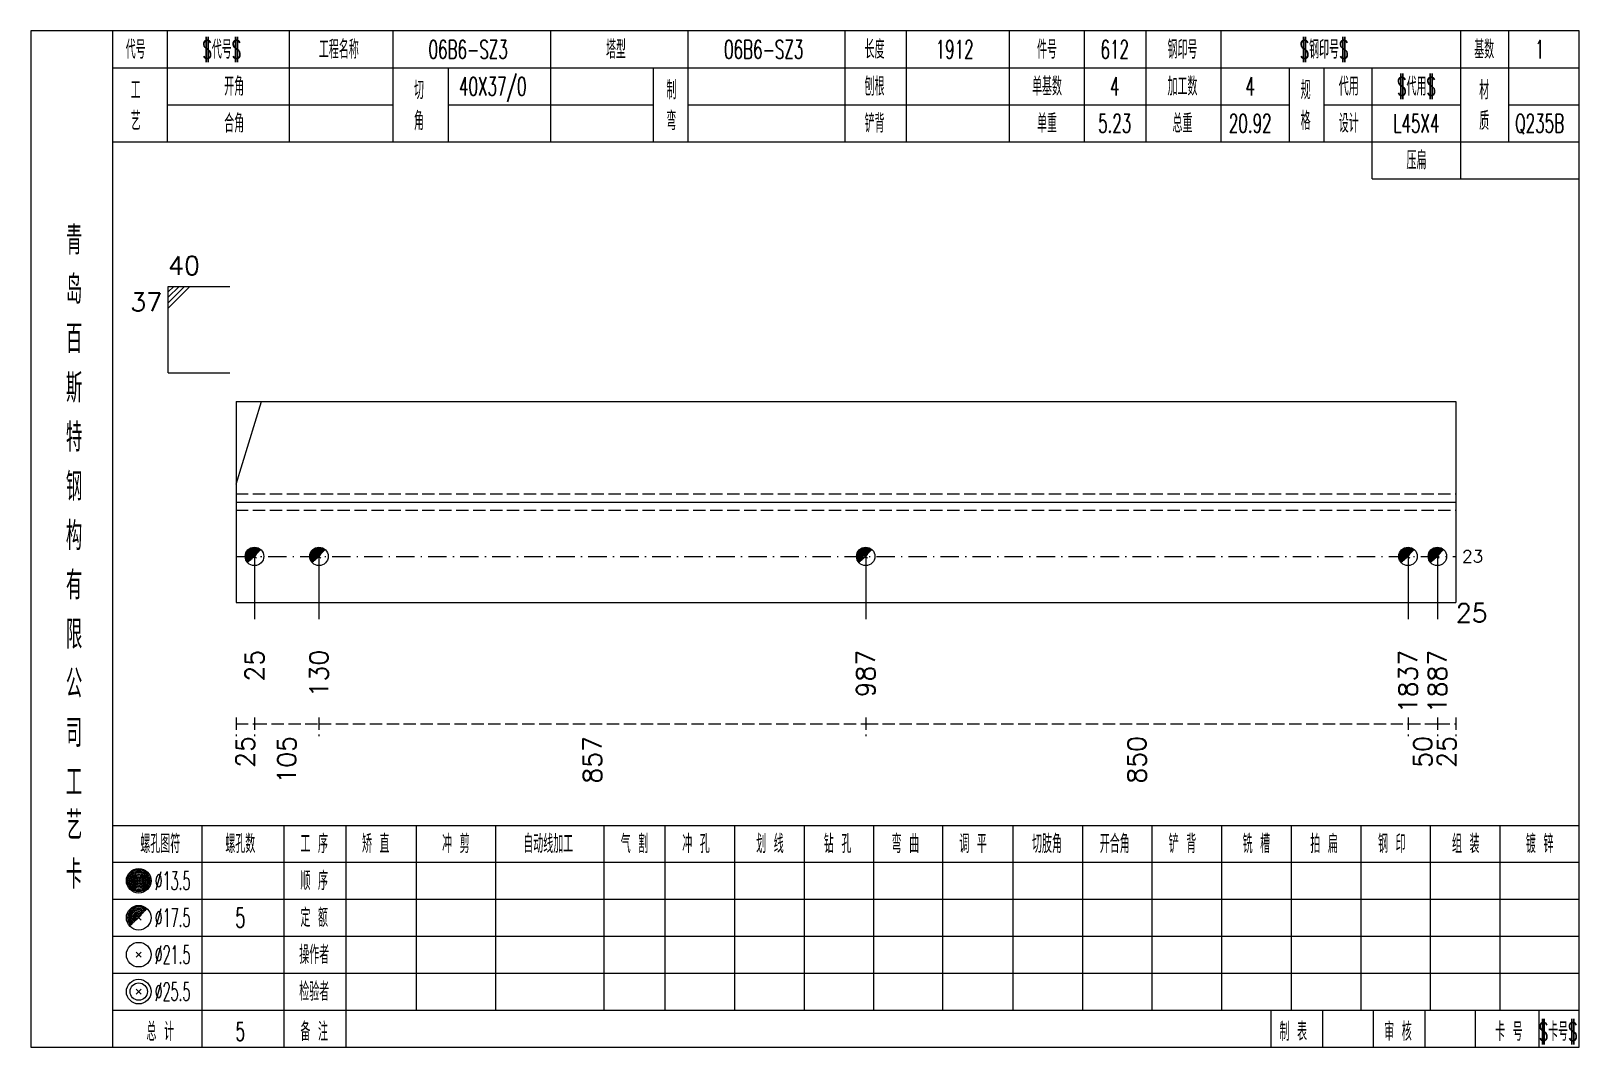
# Model space of a CAD drawing. Extents: x -533 to 8774, y 0 to 7979.
# Drawn here: x 1405.6 to 1657, y 3601.8 to 3766.8 of the extents above; entities that cross this region are included whole.
import ezdxf
from ezdxf.enums import TextEntityAlignment as Align

# ---------------------------------------------------------------- set-up
doc = ezdxf.new("R2010")
doc.units = 0
doc.header["$MEASUREMENT"] = 0
doc.linetypes.add('一点画线', pattern=[5.2, 3, -1, 0.2, -1])
doc.linetypes.add('虚线', pattern=[2.75, 2, -0.75])
doc.layers.get('0').update_dxf_attribs({"linetype": 'CONTINUOUS', "lineweight": 25})
for name, color, linetype, lineweight in [('1', 7, 'CONTINUOUS', 25), ('4', 7, 'CONTINUOUS', 25), ('5', 7, 'CONTINUOUS', 25)]:
    doc.layers.add(name, color=color, linetype=linetype, lineweight=lineweight)
doc.styles.get("Standard").update_dxf_attribs({"font": 'simplex.shx', "width": 0.7, "height": 3, "bigfont": 'gbhzfs.shx'})

msp = doc.modelspace()

# ---------------------------------------------------------------- texts
at = {"color": 7, "linetype": 'Continuous', "lineweight": 13}
msp.add_text('40', height=3, dxfattribs=at).set_placement((1427.9, 3726.34), align=Align.BOTTOM_LEFT)
msp.add_text('37', height=3, dxfattribs=at).set_placement((1426.9, 3724.34), align=Align.TOP_RIGHT)
msp.add_text('23', height=2, dxfattribs=at).set_placement((1638, 3681.51), align=Align.MIDDLE_LEFT)
at = {"color": 8, "linetype": 'Continuous', "lineweight": 9}
for s, p in [('25', (1440.4, 3652.34)), ('105', (1447.13, 3652.34)), ('857', (1496.77, 3652.34)), ('850', (1585.2, 3652.34)), ('50', (1631.61, 3652.34)), ('25', (1635.5, 3652.34))]:
    msp.add_text(s, height=3, rotation=90, dxfattribs=at).set_placement(p, align=Align.MIDDLE_RIGHT)
at = {"layer": '1', "color": 7, "linetype": 'Continuous', "lineweight": 13}
msp.add_text('25', height=3, dxfattribs=at).set_placement((1637, 3672.34), align=Align.MIDDLE_LEFT)
for s, p in [('25', (1441.9, 3666.34)), ('130', (1452.37, 3666.34)), ('987', (1541.16, 3666.34)), ('1837', (1629.23, 3666.34)), ('1887', (1634, 3666.34))]:
    msp.add_text(s, height=3, rotation=90, dxfattribs=at).set_placement(p, align=Align.MIDDLE_RIGHT)
at = {"layer": '4', "color": 1, "linetype": 'Continuous', "lineweight": 13}
for s, height, width, p in [('代号', 3, 0.6, (1422.6, 3763.84)), ('$代号$', 3, 0.6, (1436.6, 3763.84)), ('工程名称', 3, 0.6, (1455.6, 3763.84)), ('06B6-SZ3', 3, 0.6, (1476.6, 3763.84)), ('塔型', 3, 0.6, (1500.6, 3763.84)), ('06B6-SZ3', 3, 0.6, (1524.6, 3763.84)), ('长度', 3, 0.6, (1542.6, 3763.84)), ('1912', 3, 0.6, (1555.6, 3763.84)), ('件号', 3, 0.6, (1570.6, 3763.84)), ('612', 3, 0.6, (1581.6, 3763.84)), ('钢印号', 3, 0.6, (1592.6, 3763.84)), ('$钢印号$', 3, 0.6, (1615.6, 3763.84)), ('基数', 3, 0.6, (1641.6, 3763.84)), ('1', 3, 0.6, (1650.6, 3763.84)), ('工', 3, 0.6, (1422.6, 3757.24)), ('开角', 3, 0.6, (1438.6, 3757.84)), ('切', 3, 0.6, (1468.6, 3757.24)), ('40X37/0', 3, 0.6, (1480.6, 3757.84)), ('制', 3, 0.6, (1509.6, 3757.24)), ('刨根', 3, 0.6, (1542.6, 3757.84)), ('单基数', 3, 0.6, (1570.6, 3757.84)), ('4', 3, 0.6, (1581.6, 3757.84)), ('加工数', 3, 0.6, (1592.6, 3757.84)), ('4', 3, 0.6, (1603.6, 3757.84)), ('规', 3, 0.6, (1612.6, 3757.24)), ('代用', 3, 0.6, (1619.6, 3757.84)), ('$代用$', 3, 0.6, (1630.6, 3757.84)), ('材', 3, 0.6, (1641.6, 3757.24)), ('艺', 3, 0.6, (1422.6, 3752.24)), ('合角', 3, 0.6, (1438.6, 3751.84)), ('角', 3, 0.6, (1468.6, 3752.24)), ('弯', 3, 0.6, (1509.6, 3752.24)), ('铲背', 3, 0.6, (1542.6, 3751.84)), ('单重', 3, 0.6, (1570.6, 3751.84)), ('总重', 3, 0.6, (1592.6, 3751.84)), ('格', 3, 0.6, (1612.6, 3752.24)), ('设计', 3, 0.6, (1619.6, 3751.84)), ('质', 3, 0.6, (1641.6, 3752.24)), ('5.23', 3, 0.6, (1581.6, 3751.84)), ('20.92', 3, 0.6, (1603.6, 3751.84)), ('L45X4', 3, 0.6, (1630.6, 3751.84)), ('Q235B', 3, 0.6, (1650.6, 3751.84)), ('压扁', 3, 0.6, (1630.6, 3745.84)), ('青', 4.6, 0.8, (1412.6, 3732.84)), ('岛', 4.6, 0.8, (1412.6, 3724.84)), ('百', 4.6, 0.8, (1412.6, 3716.84)), ('斯', 4.6, 0.8, (1412.6, 3708.84)), ('特', 4.6, 0.8, (1412.6, 3700.84)), ('钢', 4.6, 0.8, (1412.6, 3692.84)), ('构', 4.6, 0.8, (1412.6, 3684.84)), ('有', 4.6, 0.8, (1412.6, 3676.84)), ('限', 4.6, 0.8, (1412.6, 3668.84)), ('公', 4.6, 0.8, (1412.6, 3660.84)), ('司', 4.6, 0.8, (1412.6, 3652.84)), ('工', 4.6, 0.8, (1412.6, 3644.84)), ('艺', 4.6, 0.8, (1412.6, 3637.84)), ('螺孔图符', 3, 0.6, (1426.6, 3634.84)), ('螺孔数', 3, 0.6, (1439.6, 3634.84)), ('工 序', 3, 0.6, (1451.6, 3634.84)), ('矫 直', 3, 0.6, (1461.6, 3634.84)), ('冲 剪', 3, 0.6, (1474.6, 3634.84)), ('自动线加工', 3, 0.6, (1489.6, 3634.84)), ('气 割', 3, 0.6, (1503.6, 3634.84)), ('冲 孔', 3, 0.6, (1513.6, 3634.84)), ('划 线', 3, 0.6, (1525.6, 3634.84)), ('钻 孔', 3, 0.6, (1536.6, 3634.84)), ('弯 曲', 3, 0.6, (1547.6, 3634.84)), ('调 平', 3, 0.6, (1558.6, 3634.84)), ('切肢角', 3, 0.6, (1570.6, 3634.84)), ('开合角', 3, 0.6, (1581.6, 3634.84)), ('铲 背', 3, 0.6, (1592.6, 3634.84)), ('铣 槽', 3, 0.6, (1604.6, 3634.84)), ('拍 扁', 3, 0.6, (1615.6, 3634.84)), ('钢 印', 3, 0.6, (1626.6, 3634.84)), ('组 装', 3, 0.6, (1638.6, 3634.84)), ('镀 锌', 3, 0.6, (1650.6, 3634.84)), ('卡', 4.6, 0.8, (1412.6, 3629.84)), ('%%C13.5', 3, 0.5, (1428.6, 3628.84)), ('顺 序', 3, 0.6, (1451.6, 3628.84)), ('%%C17.5', 3, 0.5, (1428.6, 3622.84)), ('5', 3.2, 0.6, (1439.6, 3622.84)), ('定 额', 3, 0.6, (1451.6, 3622.84)), ('%%C21.5', 3, 0.5, (1428.6, 3616.84)), ('操作者', 3, 0.6, (1451.6, 3616.84)), ('检验者', 3, 0.6, (1451.6, 3610.84)), ('%%C25.5', 3, 0.5, (1428.6, 3610.84)), ('总 计', 3, 0.6, (1426.6, 3604.34)), ('5', 3, 0.6, (1439.6, 3604.34)), ('备 注', 3, 0.6, (1451.6, 3604.34)), ('制 表', 3, 0.6, (1610.6, 3604.34)), ('审 核', 3, 0.6, (1627.6, 3604.34)), ('卡 号', 3, 0.6, (1645.6, 3604.34)), ('$卡号$', 3, 0.6, (1653.6, 3604.34))]:
    msp.add_text(s, height=height, dxfattribs=dict(at, width=width)).set_placement(p, align=Align.MIDDLE_CENTER)

# ---------------------------------------------------------------- blocks, each defined once
blk = doc.blocks.new('孔17.5')
at = {"layer": '5', "color": 7, "linetype": 'Continuous', "lineweight": 0}
for p, q in [((-0.2, -0.2), (0.2, 0.2)), ((-0.2, 0.2), (0.2, -0.2))]:
    blk.add_line(p, q, dxfattribs=at)
at = {"layer": '5', "color": 7, "linetype": 'Continuous', "lineweight": 13}
blk.add_circle((0, 0), 1, dxfattribs=at)
for radius in [0.9, 0.8, 0.7, 0.6, 0.5, 0.4, 0.3, 0.2, 0.1]:
    blk.add_arc((0, 0), radius, 45, 225, dxfattribs=at)

# ---------------------------------------------------------------- linework, layer by layer
at = {"color": 7, "linetype": 'Continuous', "lineweight": 13}
for p, q in [((1427.9, 3725.34), (1437.9, 3725.34)), ((1427.9, 3711.34), (1427.9, 3725.34)), ((1428.78, 3725.34), (1427.9, 3724.46)), ((1429.65, 3725.34), (1427.9, 3723.59)), ((1430.53, 3725.34), (1427.9, 3722.71)), ((1431.4, 3725.34), (1427.9, 3721.84)), ((1427.9, 3711.34), (1437.9, 3711.34)), ((1438.9, 3693.24), (1443.04, 3706.67)), ((1441.9, 3681.51), (1441.9, 3671.34)), ((1452.37, 3681.51), (1452.37, 3671.34)), ((1541.16, 3681.51), (1541.16, 3671.34)), ((1629.23, 3681.51), (1629.23, 3671.34)), ((1634, 3681.51), (1634, 3671.34))]:
    msp.add_line(p, q, dxfattribs=at)
at = {"color": 7, "linetype": 'Continuous', "lineweight": 18}
for p, q in [((1438.9, 3706.67), (1438.9, 3674.01)), ((1438.9, 3706.67), (1637, 3706.67)), ((1637, 3706.67), (1637, 3674.01)), ((1438.9, 3690.34), (1637, 3690.34))]:
    msp.add_line(p, q, dxfattribs=at)
at = {"color": 1, "linetype": '虚线', "lineweight": 18}
for p, q in [((1438.9, 3691.67), (1637, 3691.67)), ((1438.9, 3689.01), (1637, 3689.01))]:
    msp.add_line(p, q, dxfattribs=at)
at = {"color": 3, "linetype": '一点画线', "lineweight": 13}
msp.add_line((1438.9, 3681.51), (1637, 3681.51), dxfattribs=at)
at = {"color": 8, "linetype": '虚线', "lineweight": 9}
for p, q in [((1438.9, 3655.34), (1438.9, 3652.34)), ((1438.9, 3654.34), (1441.9, 3654.34)), ((1441.9, 3655.34), (1441.9, 3652.34)), ((1441.9, 3655.34), (1441.9, 3652.34)), ((1441.9, 3654.34), (1452.37, 3654.34)), ((1452.37, 3655.34), (1452.37, 3652.34)), ((1452.37, 3655.34), (1452.37, 3652.34)), ((1452.37, 3654.34), (1541.16, 3654.34)), ((1541.16, 3655.34), (1541.16, 3652.34)), ((1541.16, 3655.34), (1541.16, 3652.34)), ((1541.16, 3654.34), (1629.23, 3654.34)), ((1629.23, 3655.34), (1629.23, 3652.34)), ((1629.23, 3655.34), (1629.23, 3652.34)), ((1629.23, 3654.34), (1634, 3654.34)), ((1634, 3655.34), (1634, 3652.34)), ((1634, 3655.34), (1634, 3652.34)), ((1634, 3654.34), (1637, 3654.34)), ((1637, 3655.34), (1637, 3652.34))]:
    msp.add_line(p, q, dxfattribs=at)
at = {"layer": '1', "color": 7, "linetype": 'Continuous', "lineweight": 18}
msp.add_line((1438.9, 3674.01), (1637, 3674.01), dxfattribs=at)
at = {"layer": '4', "color": 1, "linetype": 'Continuous', "lineweight": 18}
for p, q in [((1418.9, 3601.84), (1418.9, 3766.84)), ((1427.8, 3748.84), (1427.8, 3766.84)), ((1447.6, 3748.84), (1447.6, 3766.84)), ((1464.4, 3748.84), (1464.4, 3766.84)), ((1490, 3748.84), (1490, 3766.84)), ((1512.3, 3748.84), (1512.3, 3766.84)), ((1537.8, 3748.84), (1537.8, 3766.84)), ((1547.8, 3748.84), (1547.8, 3766.84)), ((1564.5, 3748.84), (1564.5, 3766.84)), ((1576.7, 3748.84), (1576.7, 3766.84)), ((1586.7, 3748.84), (1586.7, 3766.84)), ((1598.9, 3748.84), (1598.9, 3766.84)), ((1637.8, 3742.84), (1637.8, 3766.84)), ((1645.6, 3748.84), (1645.6, 3766.84)), ((1418.9, 3760.84), (1657, 3760.84)), ((1473.4, 3748.84), (1473.4, 3760.84)), ((1506.7, 3748.84), (1506.7, 3760.84)), ((1610, 3748.84), (1610, 3760.84)), ((1615.6, 3748.84), (1615.6, 3760.84)), ((1623.4, 3742.84), (1623.4, 3760.84)), ((1427.8, 3754.84), (1464.4, 3754.84)), ((1473.4, 3754.84), (1506.7, 3754.84)), ((1512.3, 3754.84), (1610, 3754.84)), ((1615.6, 3754.84), (1637.8, 3754.84)), ((1645.6, 3754.84), (1657, 3754.84)), ((1418.9, 3748.84), (1657, 3748.84)), ((1623.4, 3742.84), (1657, 3742.84)), ((1418.9, 3637.84), (1657, 3637.84)), ((1433.4, 3601.84), (1433.4, 3637.84)), ((1446.7, 3601.84), (1446.7, 3637.84)), ((1456.8, 3601.84), (1456.8, 3637.84)), ((1468.2, 3607.84), (1468.2, 3637.84)), ((1481.1, 3607.84), (1481.1, 3637.84)), ((1498.7, 3607.84), (1498.7, 3637.84)), ((1508.6, 3607.84), (1508.6, 3637.84)), ((1519.9, 3607.84), (1519.9, 3637.84)), ((1531.2, 3607.84), (1531.2, 3637.84)), ((1542.5, 3607.84), (1542.5, 3637.84)), ((1553.7, 3607.84), (1553.7, 3637.84)), ((1565.1, 3607.84), (1565.1, 3637.84)), ((1576.4, 3607.84), (1576.4, 3637.84)), ((1587.7, 3607.84), (1587.7, 3637.84)), ((1599, 3607.84), (1599, 3637.84)), ((1610.3, 3607.84), (1610.3, 3637.84)), ((1621.6, 3607.84), (1621.6, 3637.84)), ((1632.9, 3607.84), (1632.9, 3637.84)), ((1644.2, 3607.84), (1644.2, 3637.84)), ((1418.9, 3631.84), (1657, 3631.84)), ((1418.9, 3625.84), (1657, 3625.84)), ((1418.9, 3619.84), (1657, 3619.84)), ((1418.9, 3613.84), (1657, 3613.84)), ((1418.9, 3607.84), (1657, 3607.84)), ((1607, 3601.84), (1607, 3607.84)), ((1615.4, 3601.84), (1615.4, 3607.84)), ((1623.6, 3601.84), (1623.6, 3607.84)), ((1632, 3601.84), (1632, 3607.84)), ((1640.2, 3601.84), (1640.2, 3607.84)), ((1650.5, 3601.84), (1650.5, 3607.84))]:
    msp.add_line(p, q, dxfattribs=at)
at = {"layer": '4', "color": 7, "linetype": 'Continuous', "lineweight": 13}
for p, q in [((1422.9, 3628.64), (1423.3, 3629.04)), ((1423.3, 3628.64), (1422.9, 3629.04)), ((1422.7, 3616.44), (1423.5, 3617.24)), ((1423.5, 3616.44), (1422.7, 3617.24)), ((1422.7, 3610.44), (1423.5, 3611.24)), ((1423.5, 3610.44), (1422.7, 3611.24))]:
    msp.add_line(p, q, dxfattribs=at)
at = {"layer": '4', "color": 7, "linetype": 'Continuous', "lineweight": 0}
for p, q in [((1422.7, 3622.44), (1423.5, 3623.24)), ((1422.7, 3623.24), (1423.5, 3622.44))]:
    msp.add_line(p, q, dxfattribs=at)
at = {"layer": '4', "color": 1, "linetype": 'Continuous', "lineweight": 18}
msp.add_lwpolyline([(1405.6, 3766.84), (1405.6, 3601.84), (1657, 3601.84), (1657, 3766.84)], close=True, dxfattribs=at)
at = {"layer": '4', "color": 7, "linetype": 'Continuous', "lineweight": 13}
for centre, radius in [((1423.1, 3628.84), 2), ((1423.1, 3628.84), 1.8), ((1423.1, 3628.84), 1.6), ((1423.1, 3628.84), 1.4), ((1423.1, 3628.84), 1.2), ((1423.1, 3628.84), 1), ((1423.1, 3628.84), 0.8), ((1423.1, 3628.84), 0.6), ((1423.1, 3628.84), 0.4), ((1423.1, 3628.84), 0.2), ((1423.1, 3622.84), 2), ((1423.1, 3616.84), 2), ((1423.1, 3610.84), 2), ((1423.1, 3610.84), 1.4)]:
    msp.add_circle(centre, radius, dxfattribs=at)
for radius in [1.8, 1.6, 1.4, 1.2, 1, 0.8, 0.6, 0.4, 0.2]:
    msp.add_arc((1423.1, 3622.84), radius, 45, 225, dxfattribs=at)

# ---------------------------------------------------------------- block references
at = {"layer": '1', "color": 7, "linetype": 'Continuous', "lineweight": 13, "xscale": 1.5, "yscale": 1.5, "zscale": 1.5}
for p in [(1441.9, 3681.51), (1452.37, 3681.51), (1541.16, 3681.51), (1629.23, 3681.51), (1634, 3681.51)]:
    msp.add_blockref('孔17.5', p, dxfattribs=at)

msp.set_redraw_order([(e.dxf.handle, doc.entitydb.next_handle()) for e in msp.query("TEXT MTEXT ATTDEF DIMENSION ARC_DIMENSION")])  # texts and dimensions are drawn at this point

doc.saveas('drawing.dxf')
